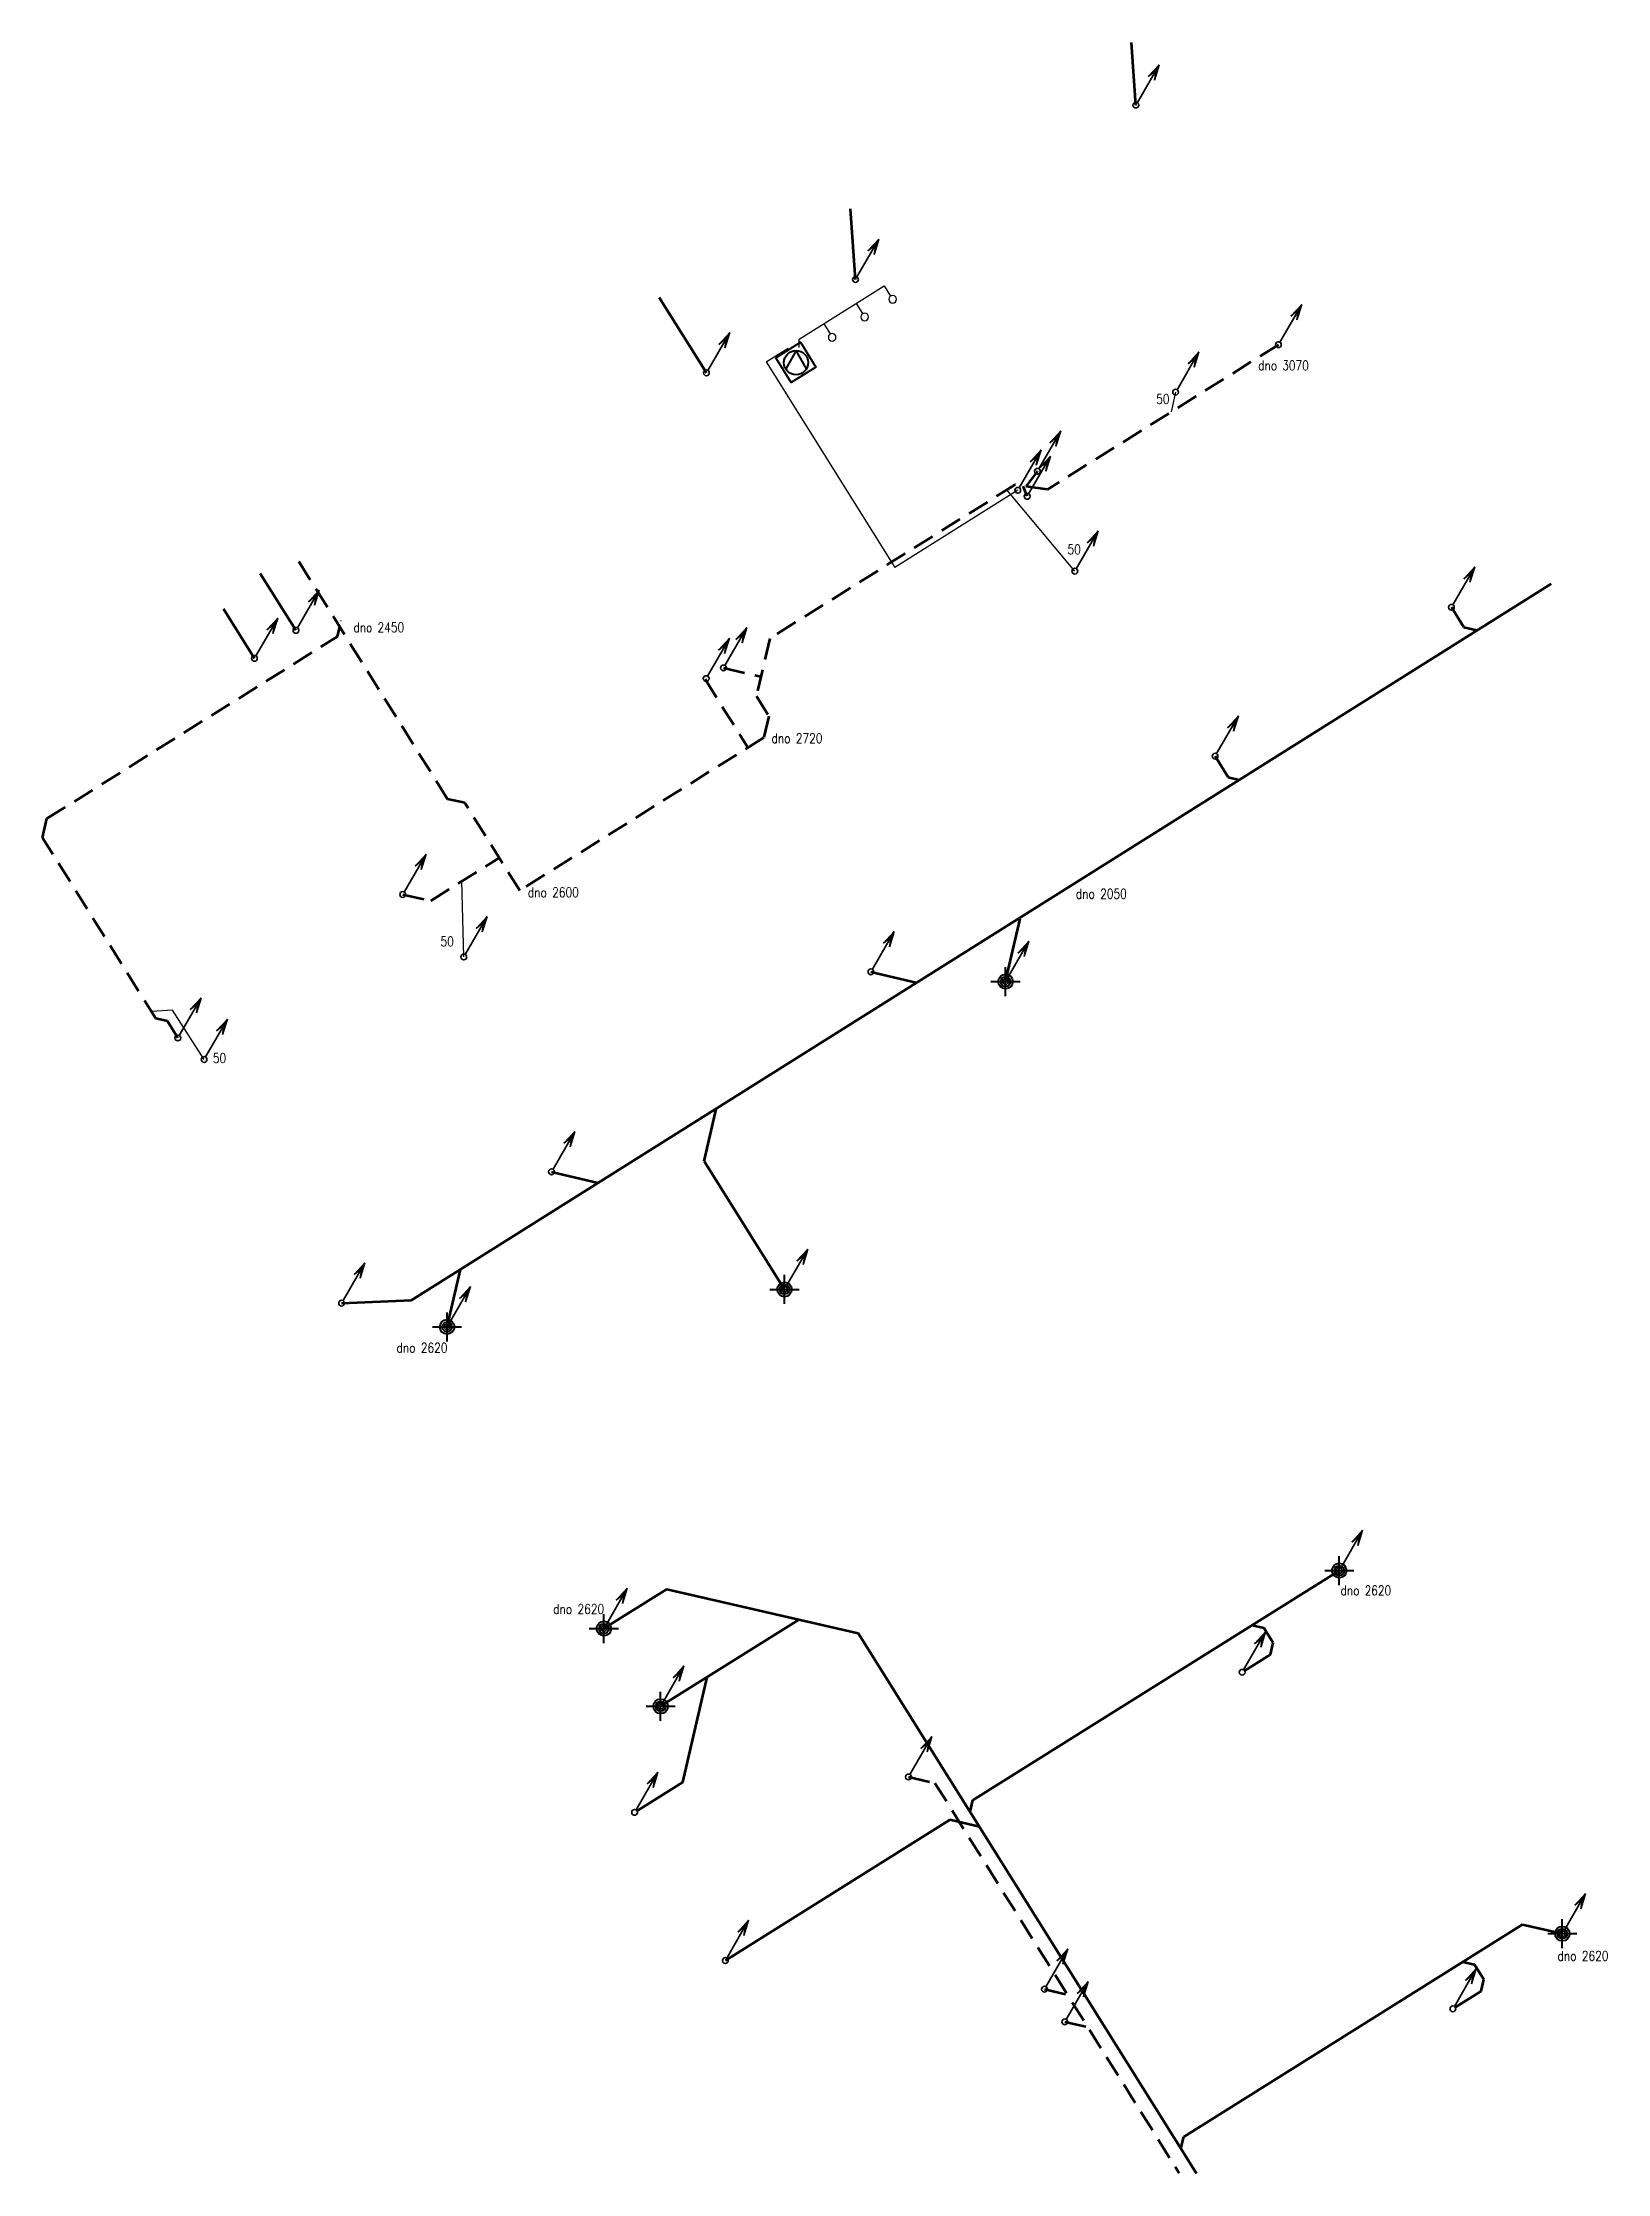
# Model space of a CAD drawing. Header units: millimetres. Extents: x -40763 to 24436, y -2189 to 71468.
# Drawn here: x -40763 to -8493, y 27547 to 71468 of the extents above; entities that cross this region are included whole.
import ezdxf

# ---------------------------------------------------------------- set-up
doc = ezdxf.new("R2010")
doc.units = ezdxf.units.MM
doc.header["$LTSCALE"] = 100
doc.linetypes.add('DASHED2', pattern=[9.525, 6.35, -3.175])
doc.layers.get('0').update_dxf_attribs({"color": 34})
for name, color, linetype in [('ZT_ARMAT', 34, 'Continuous'), ('ZT_K_PRIPOJ', 34, 'Continuous'), ('ZT_K_VYTLAK', 34, 'VYTLAK'), ('ZT_POPIS', 34, 'Continuous')]:
    doc.layers.add(name, color=color, linetype=linetype)
for name, color, linetype, lineweight in [('ZT_K_DES', 34, 'DESTAK', 70), ('ZT_K_DES_ZAV', 34, 'DESTAKPOD', 70), ('ZT_K_SPL_ZAV', 34, 'DASHED2', 70), ('ZT_STOUP', 34, 'Continuous', 35), ('ZT_TVAR', 34, 'Continuous', 40)]:
    doc.layers.add(name, color=color, linetype=linetype, lineweight=lineweight)
doc.styles.add('CARY', font='simplex.shx', dxfattribs={"height": 1.5})
doc.styles.add('SIMPLEX', font='simplex.shx')
doc.linetypes.add('DESTAK', pattern='A,8,-1.5,["D",CARY,S=1,R=0,X=0,Y=-0.7],-2.8', length=12.3)
doc.linetypes.add('DESTAKPOD', pattern='A,3,-1.5,3,-1.5,3,-1.5,["D",CARY,S=1,R=0,X=0,Y=-0.7],-2.8', length=16.3)
doc.linetypes.add('VYTLAK', pattern='A,8,-1.5,["V",CARY,S=1,R=0,X=0,Y=-0.7],-2.8', length=12.3)

msp = doc.modelspace()

# ---------------------------------------------------------------- texts
at = {"layer": 'ZT_POPIS', "style": 'SIMPLEX', "width": 0.8}
for s, p in [('dno 3070', (-15697, 64713)), ('50', (-17795, 64021)), ('50', (-19629, 60921)), ('dno 2450', (-34354, 59314)), ('dno 2720', (-25729, 57029)), ('dno 2600', (-30754, 53853)), ('dno 2050', (-19456, 53822)), ('50', (-32555, 52841)), ('50', (-37254, 50437)), ('dno 2620', (-33462, 44465)), ('dno 2620', (-13999, 39462)), ('dno 2620', (-30231, 39081)), ('dno 2620', (-9521, 31930))]:
    msp.add_text(s, height=200, dxfattribs=at).set_placement(p)

# ---------------------------------------------------------------- blocks, each defined once
blk = doc.blocks.new('stoup')
at = {"layer": 'ZT_STOUP'}
for p, q in [((65972, -6610), (66723, -5311)), ((66723, -5311), (66349, -5717)), ((66349, -5717), (66618, -5493)), ((66723, -5311), (66558, -5837)), ((66558, -5837), (66618, -5493))]:
    blk.add_line(p, q, dxfattribs=at)
blk.add_circle((65922, -6696), 100, dxfattribs=at)
blk = doc.blocks.new('VTOK')
at = {"layer": 'ZT_TVAR'}
for p, q in [((-300, 0), (300, 0)), ((0, -300), (0, 300))]:
    blk.add_line(p, q, dxfattribs=at)
for radius in [150, 100]:
    blk.add_circle((0, 0), radius, dxfattribs=at)
blk = doc.blocks.new('ČERPADLO')
at = {"layer": 'ZT_TVAR'}
for p, q in [((0, 0), (-373, 216)), ((-373, -216), (0, 0))]:
    blk.add_line(p, q, dxfattribs=at)
blk.add_circle((-248, 1), 250, dxfattribs=at)

# ---------------------------------------------------------------- linework, layer by layer
at = {"extrusion": (0, 0, -1)}
msp.add_line((-34608, 59539), (-34605, 59553), dxfattribs=at)
at = {"layer": 'ZT_K_DES', "ltscale": 0.7, "extrusion": (0, 0, -1)}
for p, q in [((-18217, 70180), (-18308, 71468)), ((-27074, 64659), (-28046, 66211)), ((-35538, 59354), (-36273, 60528)), ((-36394, 58775), (-37033, 59794)), ((-11710, 59828), (-11453, 59416)), ((-11453, 59416), (-11183, 59355)), ((-16584, 56760), (-16311, 56325)), ((-16311, 56325), (-16085, 56274))]:
    msp.add_line(p, q, dxfattribs=at)
at = {"layer": 'ZT_K_DES', "ltscale": 0.7}
for p, q in [((-23999, 66586), (-24101, 68041)), ((-29188, 38776), (-27887, 39591)), ((-28017, 37174), (-25159, 38964)), ((-28504, 35020), (-27557, 35613))]:
    msp.add_line(p, q, dxfattribs=at)
at = {"layer": 'ZT_K_DES_ZAV', "ltscale": 0.7, "extrusion": (0, 0, -1)}
for p, q in [((-33157, 45544), (-9655, 60315)), ((-20905, 52113), (-20602, 53408)), ((-23681, 52314), (-22720, 52085)), ((-27117, 48409), (-26874, 49480)), ((-25463, 45768), (-27117, 48409)), ((-30267, 48192), (-29308, 47964)), ((-32421, 44995), (-32144, 46179)), ((-34597, 45486), (-33157, 45544))]:
    msp.add_line(p, q, dxfattribs=at)
at = {"layer": 'ZT_K_DES_ZAV', "ltscale": 0.7}
for p, q in [((-27887, 39591), (-23943, 38685)), ((-14074, 39940), (-21577, 35240)), ((-23943, 38685), (-16966, 27547)), ((-15822, 38845), (-15578, 38789)), ((-15578, 38789), (-15387, 38484)), ((-15443, 38241), (-15974, 37908)), ((-15443, 38241), (-15387, 38484)), ((-27557, 35613), (-27061, 37773)), ((-21633, 34997), (-21577, 35240)), ((-26682, 31933), (-22056, 34831)), ((-21440, 34689), (-22056, 34831)), ((-10247, 32677), (-17231, 28302)), ((-10247, 32677), (-9423, 32488)), ((-11477, 31906), (-11233, 31850)), ((-11233, 31850), (-11042, 31546)), ((-11098, 31302), (-11628, 30970)), ((-11098, 31302), (-11042, 31546)), ((-17287, 28058), (-17231, 28302))]:
    msp.add_line(p, q, dxfattribs=at)
at = {"layer": 'ZT_K_PRIPOJ', "extrusion": (0, 0, -1)}
for p, q in [((-25158, 65356), (-23406, 66454)), ((-23406, 66454), (-23274, 66243)), ((-23984, 66092), (-23852, 65881)), ((-24653, 65672), (-24522, 65462)), ((-25163, 65186), (-25158, 65356))]:
    msp.add_line(p, q, dxfattribs=at)
at = {"layer": 'ZT_K_PRIPOJ'}
for p, q in [((-17398, 64261), (-17491, 63854)), ((-19475, 60572), (-20879, 62249)), ((-32078, 52621), (-32116, 54181)), ((-38081, 51524), (-38518, 51494)), ((-37433, 50507), (-38081, 51524))]:
    msp.add_line(p, q, dxfattribs=at)
at = {"layer": 'ZT_K_PRIPOJ', "extrusion": (0, 0, -1)}
for centre in [(23810, 65814), (23232, 66177), (24480, 65395)]:
    msp.add_circle(centre, 78.5, dxfattribs=at)
at = {"layer": 'ZT_K_SPL_ZAV', "ltscale": 0.7, "extrusion": (0, 0, -1)}
for p, q in [((-15278, 65240), (-20040, 62257)), ((-20248, 62632), (-20483, 62319)), ((-20715, 62352), (-25765, 59188)), ((-20040, 62257), (-20715, 62352)), ((-20458, 62116), (-20543, 62328)), ((-32412, 55875), (-35564, 60907)), ((-34679, 59227), (-34634, 59422)), ((-40673, 55472), (-34679, 59227)), ((-25765, 59188), (-26043, 57995)), ((-26721, 58579), (-25949, 58399)), ((-27101, 58344), (-26219, 56936)), ((-26043, 57995), (-25787, 57586)), ((-25787, 57586), (-25891, 57142)), ((-25891, 57142), (-30923, 53990)), ((-32054, 55796), (-32412, 55875)), ((-30923, 53990), (-32054, 55796)), ((-40763, 55077), (-40673, 55472)), ((-38428, 51349), (-40763, 55077)), ((-32758, 53779), (-31337, 54669)), ((-33337, 53907), (-32758, 53779)), ((-38189, 51294), (-38428, 51349)), ((-37974, 50951), (-38189, 51294))]:
    msp.add_line(p, q, dxfattribs=at)
at = {"layer": 'ZT_K_SPL_ZAV', "ltscale": 0.7}
for p, q in [((-22906, 35719), (-22360, 35593)), ((-22360, 35593), (-17324, 27552)), ((-20102, 31342), (-19629, 31233)), ((-19682, 30671), (-19209, 30562))]:
    msp.add_line(p, q, dxfattribs=at)
at = {"layer": 'ZT_K_VYTLAK', "ltscale": 0.7, "extrusion": (0, 0, -1)}
for p, q in [((-25842, 64886), (-25386, 65172)), ((-25842, 64886), (-23189, 60651)), ((-20653, 62239), (-23189, 60651))]:
    msp.add_line(p, q, dxfattribs=at)
at = {"layer": 'ZT_TVAR', "extrusion": (0, 0, -1)}
msp.add_lwpolyline([(25644, 64971), (25135, 65290), (24817, 64781), (25325, 64463)], close=True, dxfattribs=at)

# ---------------------------------------------------------------- block references
at = {"layer": 'ZT_ARMAT', "rotation": 90}
msp.add_blockref('ČERPADLO', (-25223, 65119), dxfattribs=at)
at = {"layer": 'ZT_STOUP', "xscale": 0.6, "yscale": 0.6, "zscale": 0.6}
for p in [(-57770, 74198), (-63552, 70603), (-54831, 69258), (-66627, 68677), (-56951, 68279), (-59801, 66649), (-60206, 66257), (-60011, 66133), (-59028, 64590), (-51263, 63846), (-75091, 63371), (-75948, 62793), (-66274, 62596), (-66632, 62376), (-56137, 60777), (-72890, 57925), (-71631, 56638), (-63234, 56332), (-60458, 56131), (-77527, 54968), (-76986, 54525), (-69820, 52210), (-65016, 49786), (-74150, 49503), (-71974, 49013), (-53576, 43989), (-68741, 42794), (-55578, 41894), (-67570, 41192), (-62459, 39736), (-68108, 39006), (-48976, 36505), (-66236, 35951), (-59655, 35360), (-51232, 34956), (-59235, 34688)]:
    msp.add_blockref('stoup', p, dxfattribs=at)
at = {"layer": 'ZT_TVAR'}
for p in [(-20905, 52113), (-25463, 45768), (-32421, 44995), (-14023, 39972), (-29188, 38776), (-28017, 37174), (-9423, 32488)]:
    msp.add_blockref('VTOK', p, dxfattribs=at)

msp.set_redraw_order([(e.dxf.handle, doc.entitydb.next_handle()) for e in msp.query("TEXT MTEXT ATTDEF DIMENSION ARC_DIMENSION")])  # texts and dimensions are drawn at this point

doc.saveas('drawing.dxf')
